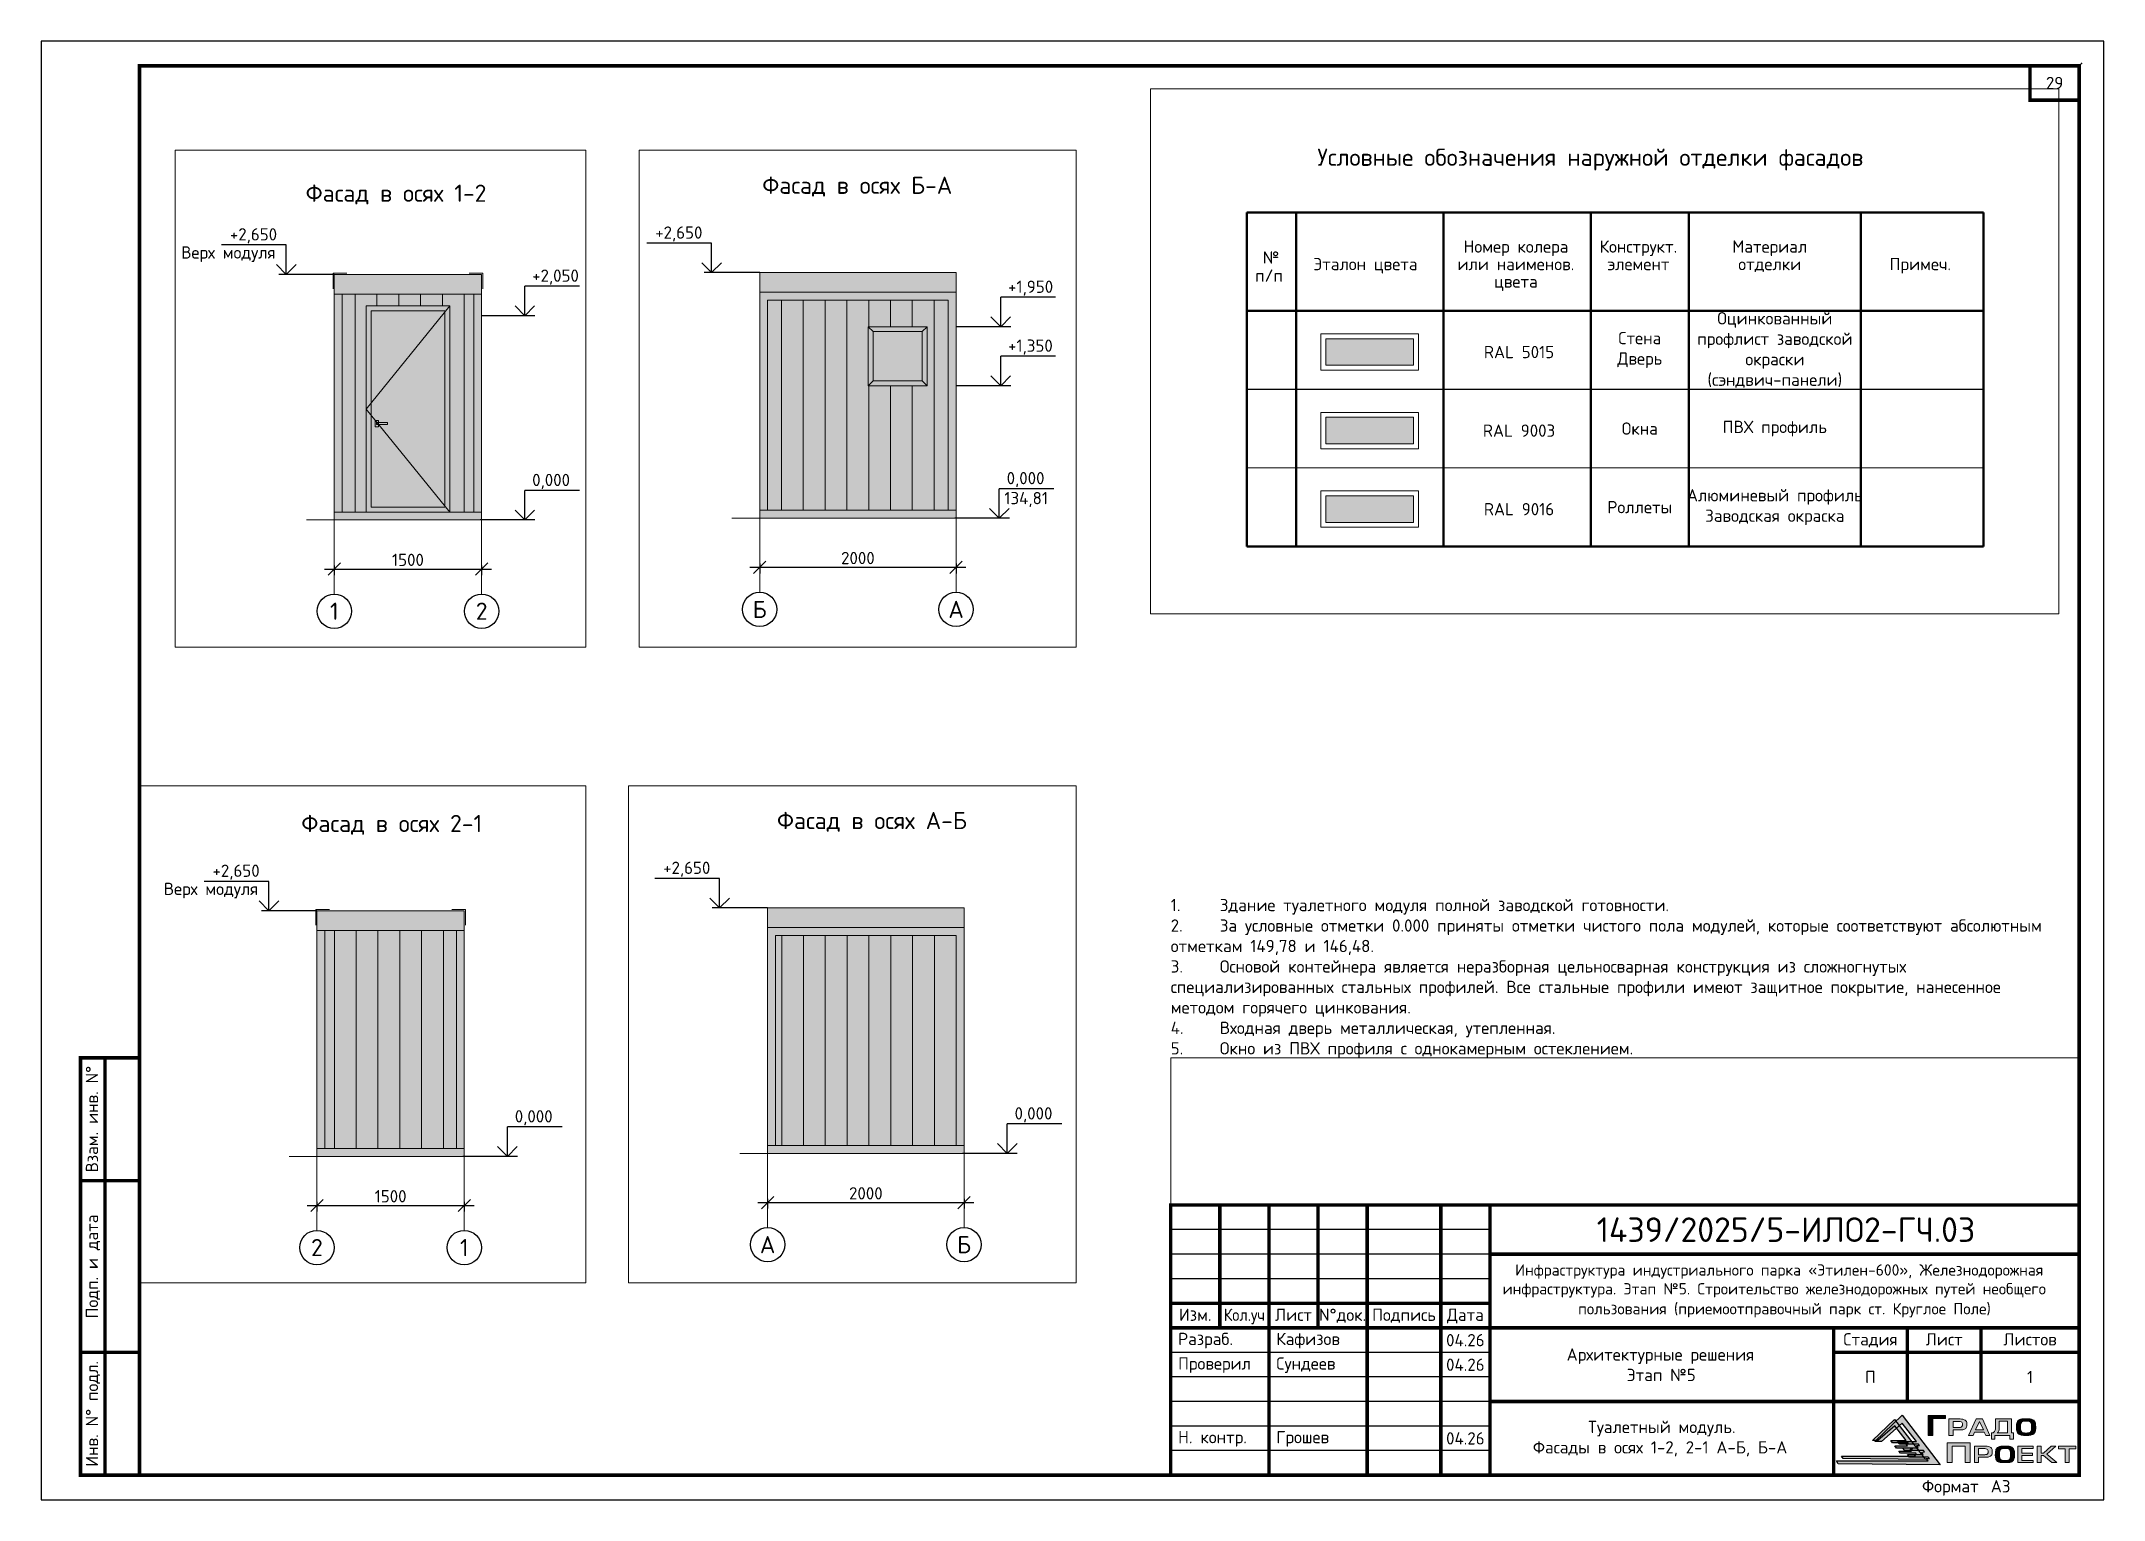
# Paper-space layout '03 туал мод' of a CAD drawing. Header units: millimetres. Extents: x 151 to 571, y -49 to 248.
# The model-space entities are those that its viewports show. They can reach past a viewport. Long polylines and large blocks are cut down to what shows.
import ezdxf
from ezdxf.enums import TextEntityAlignment as Align

# ---------------------------------------------------------------- set-up
doc = ezdxf.new("R2010")
doc.units = ezdxf.units.MM
doc.linetypes.add('HIDDEN', pattern=[0.375, 0.25, -0.125])
doc.linetypes.add('осевая2', pattern=[28.575, 19.05, -3.175, 3.175, -3.175])
doc.layers.get('Defpoints').update_dxf_attribs({"color": 3})
for name, color, linetype in [('1', 7, 'Continuous'), ('1Оси', 7, 'Continuous'), ('ГрП_Рамка_ДинамическийФормат', 7, 'Continuous'), ('ПП_Рамка_ДинамическийФормат', 7, 'Continuous')]:
    doc.layers.add(name, color=color, linetype=linetype)
for name, color, linetype, lineweight in [('7.1.Экспликация', 7, 'Continuous', 60), ('двери', 7, 'Continuous', 25), ('Дополнительная', 7, 'Continuous', 18), ('оси', 7, 'осевая2', 13), ('основная', 7, 'Continuous', 50), ('отметки', 7, 'Continuous', 18), ('размеры', 7, 'Continuous', 18), ('текст', 7, 'Continuous', 20), ('тонкая', 7, 'Continuous', 20), ('штриховка', 7, 'Continuous', 9)]:
    doc.layers.add(name, color=color, linetype=linetype, lineweight=lineweight)
doc.styles.add('ISOCPEUR', font='isocpeur.ttf')
doc.styles.add('ВНИПИТЕКСТ', font='isocpeui.ttf')
doc.styles.add('ГОСТ 2.304', font='isocpeur.ttf')
doc.styles.add('СПДС', font='isocpeur.ttf')
doc.dimstyles.new('СПДС', dxfattribs={"dimscale": 50, "dimtxt": 2.5, "dimasz": 2.5, "dimexe": 1.25, "dimexo": 0.625, "dimtad": 1, "dimdec": 0, "dimrnd": 0.001, "dimtxsty": 'ГОСТ 2.304', "dimblk": 'OBLIQUE', "dimcen": 2.5, "dimdle": 2, "dimadec": 0, "dimazin": 2, "dimtfac": 0.75, "dimtdec": 0, "dimtmove": 1, "dimatfit": 3, "dimfxl": 1, "dimtolj": 1, "dimarcsym": 1})
doc.dimstyles.new('СПДС$0', dxfattribs={"dimscale": 100, "dimtxt": 2.5, "dimasz": 2.5, "dimexe": 1.25, "dimexo": 0.004, "dimgap": 1, "dimtad": 1, "dimdec": 0, "dimtxsty": 'ВНИПИТЕКСТ', "dimblk": 'OBLIQUE', "dimcen": 0, "dimdle": 1.25, "dimclrd": 256, "dimclre": 256, "dimclrt": 256, "dimadec": 0, "dimazin": 2, "dimtfac": 1, "dimtdec": 0, "dimtmove": 1, "dimatfit": 3, "dimldrblk": 'NONE', "dimfxl": 1, "dimlwd": -1, "dimlwe": -1, "dimarcsym": 0})

psp = doc.layouts.new('03 туал мод')

# ---------------------------------------------------------------- texts
at = {"layer": 'текст', "lineweight": 20, "insert": (380.96, 40.88), "char_height": 2.5, "width": 181.275, "attachment_point": 7, "style": 'ГОСТ 2.304'}
psp.add_mtext('1.^IЗдание туалетного модуля полной заводской готовности.\\P{\\A1;2.^IЗа условные отметки 0.000 приняты отметки чистого пола модулей, которые соответствуют абсолютным отметкам 149,78 и 146,48.}\\P3.^IОсновой контейнера является неразборная цельносварная конструкция из сложногнутых специализированных стальных профилей. Все стальные профили имеют защитное покрытие, нанесенное методом горячего цинкования. \\P4.^IВходная дверь металлическая, утепленная.\\P5.^IОкно из ПВХ профиля с однокамерным остеклением.', dxfattribs=at)
at = {"layer": 'текст', "lineweight": 20, "ltscale": 100, "char_height": 2.5, "width": 10, "attachment_point": 5, "style": 'ГОСТ 2.304'}
for insert in [(440.96, -16.62), (440.96, -21.62), (440.96, -36.62)]:
    psp.add_mtext('04.26', dxfattribs=dict(at, insert=insert))

msp = doc.modelspace()

# ---------------------------------------------------------------- texts
at = {"lineweight": 20, "ltscale": 100, "char_height": 250, "attachment_point": 5, "style": 'ГОСТ 2.304'}
for s, insert, width in [('Оцинкованный профлист заводской окраски (сэндвич-панели)', (4098518, 3971395.6), 3500), ('Стена\\PДверь', (4095768, 3971395.6), 2000), ('Окна', (4095768, 3969795.6), 2000), ('ПВХ профиль', (4098518, 3969795.6), 3500), ('Алюминевый профиль\\PЗаводская окраска', (4098518, 3968195.6), 3500), ('Роллеты', (4095768, 3968195.6), 2000)]:
    msp.add_mtext(s, dxfattribs=dict(at, insert=insert, width=width))
at = {"layer": 'текст', "ltscale": 100, "style": 'ГОСТ 2.304'}
for s, height, p in [('Условные обозначения наружной отделки фасадов', 350, (4094760.7, 3975320.3)), ('Номер колера', 250, (4093245.3, 3973502)), ('Конструкт.', 250, (4095740, 3973502)), ('Материал', 250, (4098414.1, 3973502)), ('№', 250, (4088260.2, 3973279.1)), ('Эталон цвета', 250, (4090181.5, 3973145.2)), ('Примеч.', 250, (4101480.2, 3973145.2)), ('п/п', 250, (4088218.3, 3972911)), ('или наименов.', 250, (4093245.3, 3973145.2)), ('элемент', 250, (4095740, 3973145.2)), ('отделки', 250, (4098414.1, 3973145.2)), ('цвета', 250, (4093245.3, 3972790.4)), ('RAL 5015', 250, (4093309, 3971354)), ('RAL 9003', 250, (4093309, 3969754)), ('RAL 9016', 250, (4093309, 3968154))]:
    msp.add_text(s, height=height, dxfattribs=at).set_placement(p, align=Align.MIDDLE_CENTER)
at = {"layer": 'текст', "style": 'ГОСТ 2.304'}
for s, p in [('Фасад в осях Б-А', (3950377.6, 3971809.9)), ('Фасад в осях 1-2', (3941545.5, 3971747.6)), ('Фасад в осях 2-1', (3941490.5, 3960290.2)), ('Фасад в осях А-Б', (3950446.4, 3960290.2))]:
    msp.add_text(s, height=175, dxfattribs=at).set_placement(p)
at = {"layer": 'текст', "linetype": 'Continuous', "lineweight": 25, "ltscale": 50, "style": 'ГОСТ 2.304'}
for s, p in [('Верх модуля', (3940278, 3971168.9)), ('+2,050', (3943851.9, 3970933)), ('+1,950', (3952880, 3970801.9)), ('+1,350', (3952880, 3970201.9)), ('0,000', (3943851.9, 3968853)), ('0,000', (3952865.5, 3968853)), ('134,81', (3952842.1, 3968649.6)), ('Верх модуля', (3940089.6, 3959649.2)), ('0,000', (3943663.6, 3957333.3)), ('0,000', (3952865.5, 3957333.3))]:
    msp.add_text(s, height=125, dxfattribs=at).set_placement(p)
at = {"layer": 'текст', "linetype": 'Continuous', "lineweight": 25, "ltscale": 100, "char_height": 125, "width": 577.763, "attachment_point": 1, "style": 'ГОСТ 2.304'}
for insert in [(3940774.1, 3971478.5), (3949287.6, 3971478.5), (3940585.7, 3959958.8), (3949287.6, 3959958.8)]:
    msp.add_mtext('+2,650', dxfattribs=dict(at, insert=insert))
at = {"layer": 'текст', "ltscale": 0.166667, "char_height": 175, "width": 208.424, "attachment_point": 5, "style": 'ГОСТ 2.304'}
for s, insert in [('1', (3941837.3, 3967579.2)), ('2', (3943337.3, 3967579.2)), ('Б', (3950350.8, 3967579.2)), ('А', (3952350.8, 3967579.2)), ('2', (3941649, 3956059.5)), ('1', (3943149, 3956059.5)), ('А', (3950350.8, 3956059.5)), ('Б', (3952350.8, 3956059.5))]:
    msp.add_mtext(s, dxfattribs=dict(at, insert=insert))

# ---------------------------------------------------------------- blocks, each defined once
blk = doc.blocks.new('*U71')
at = {"layer": 'ПП_Рамка_ДинамическийФормат', "linetype": 'Continuous', "lineweight": 30, "true_color": 0x0c6001}
h = blk.add_hatch(color=88, dxfattribs=at)
h.dxf.hatch_style = 1
h.paths.add_polyline_path([(373.4, 11.89), (378.95, 17.21), (386.72, 7.1), (365.95, 7.34), (365.59, 7.93), (384.24, 7.93), (383.87, 8.41), (384.5, 8.41), (384.28, 8.69), (380.46, 8.69), (380.04, 9.24), (383.23, 9.24), (382.86, 9.72), (383.49, 9.73), (383.27, 10), (379.47, 10), (379.04, 10.56), (382.22, 10.56), (381.86, 11.03), (382.48, 11.04), (382.26, 11.33), (378.45, 11.32), (378.02, 11.87), (381.84, 11.88), (378.98, 15.58), (374.72, 11.89)])
at = {"layer": 'ПП_Рамка_ДинамическийФормат', "linetype": 'Continuous', "lineweight": 0, "true_color": 0x033c8c}
h = blk.add_hatch(color=156, dxfattribs=at)
h.dxf.hatch_style = 1
h.paths.add_polyline_path([(384.23, 13.1), (385.23, 13.1), (385.23, 16.53), (387.8, 16.53), (387.8, 17.14), (384.23, 17.14)])
at = {"layer": 'ПП_Рамка_ДинамическийФормат', "linetype": 'Continuous', "lineweight": 30, "true_color": 0x033c8c}
h = blk.add_hatch(color=156, dxfattribs=at)
h.dxf.hatch_style = 1
h.paths.add_polyline_path([(372.93, 12.05), (377.41, 16.35), (383.69, 8.19), (366.92, 8.38), (366.62, 8.85), (381.68, 8.85), (381.39, 9.24), (381.89, 9.24), (381.72, 9.47), (378.63, 9.47), (378.29, 9.91), (380.87, 9.91), (380.57, 10.3), (381.08, 10.3), (380.9, 10.53), (377.83, 10.53), (377.48, 10.98), (380.05, 10.98), (379.76, 11.36), (380.26, 11.36), (380.08, 11.6), (377.01, 11.59), (376.66, 12.04), (379.74, 12.04), (377.44, 15.03), (374, 12.05)])
at = {"layer": 'ПП_Рамка_ДинамическийФормат', "linetype": 'Continuous', "lineweight": 0, "true_color": 0x033c8c}
h = blk.add_hatch(color=156, dxfattribs=at)
h.dxf.hatch_style = 1
h.paths.add_polyline_path([(391.81, 16.19, 0.129761), (390.77, 16.46), (388.48, 16.46), (388.48, 13.1), (389.33, 13.1), (389.33, 14.21), (390.8, 14.21, 0.148195), (391.76, 14.43, 0.229809), (392.12, 15.01), (392.12, 15.6, 0.271278)])
h.paths.add_polyline_path([(389.32, 15.95), (390.58, 15.95, -0.094959), (390.98, 15.88, -0.198887), (391.19, 15.68, -0.099141), (391.26, 15.31, -0.182798), (391.11, 14.9, -0.188884), (390.82, 14.74, -0.015492), (390.55, 14.72), (389.32, 14.72)], flags=16)
h.paths.add_polyline_path([(395.32, 16.48), (394.01, 16.48), (392.49, 13.1), (393.39, 13.1), (393.65, 13.79), (395.68, 13.79), (395.99, 13.1), (396.83, 13.1)])
h.paths.add_polyline_path([(394.67, 15.96), (395.5, 14.23), (393.87, 14.23)], flags=16)
h.paths.add_polyline_path([(401.21, 16.47), (397.94, 16.47), (397.94, 14.64, -0.224), (397.59, 13.73), (397.48, 13.62), (397.13, 13.62), (397.13, 12.35), (397.83, 12.35), (397.83, 13.1), (400.91, 13.1), (400.91, 12.36), (401.64, 12.36), (401.64, 13.62), (401.21, 13.62)])
h.paths.add_polyline_path([(398.73, 15.97), (400.42, 15.97), (400.42, 13.6), (398.33, 13.6), (398.34, 13.66), (398.41, 13.69), (398.48, 13.76, 0.193412), (398.73, 14.4)], flags=16)
h.paths.add_polyline_path([(392.77, 11.58), (388.11, 11.58), (388.11, 7.56), (389.13, 7.56), (389.13, 10.93), (391.75, 10.93), (391.75, 7.56), (392.77, 7.56)])
h.paths.add_polyline_path([(397.29, 9.47), (397.29, 10.05, 0.311605), (397.01, 10.64, 0.129761), (395.97, 10.91), (393.68, 10.91), (393.68, 7.56), (394.53, 7.56), (394.53, 8.66), (396, 8.66, 0.148195), (396.96, 8.89, 0.267677)])
h.paths.add_polyline_path([(394.53, 10.41), (395.78, 10.41, -0.094959), (396.19, 10.33, -0.198887), (396.4, 10.13, -0.099141), (396.47, 9.76, -0.182798), (396.32, 9.35, -0.188884), (396.03, 9.2, -0.015492), (395.76, 9.18), (394.53, 9.18)], flags=16)
h.paths.add_polyline_path([(405.51, 9.48), (403.33, 9.48), (403.33, 10.41), (405.61, 10.41), (405.61, 10.91), (402.53, 10.91), (402.53, 7.56), (405.61, 7.56), (405.61, 8.01), (403.33, 8.01), (403.33, 9.04), (405.51, 9.04)])
h.paths.add_polyline_path([(407.25, 10.91), (406.45, 10.91), (406.45, 7.56), (407.25, 7.56), (407.25, 9), (407.73, 9), (409.41, 7.56), (410.42, 7.56), (408.4, 9.26), (410.26, 10.91), (409.28, 10.91), (407.72, 9.5), (407.25, 9.5)])
h.paths.add_polyline_path([(412.96, 10.4), (414.32, 10.4), (414.32, 10.91), (410.79, 10.91), (410.79, 10.4), (412.15, 10.4), (412.15, 7.56), (412.96, 7.56)])
h = blk.add_hatch(color=156, dxfattribs=at)
h.dxf.hatch_style = 1
edge = h.paths.add_edge_path()
edge.add_spline(control_points=[(404.18, 13.1), (404.31, 13.1), (404.55, 13.1), (404.88, 13.12), (405.17, 13.17), (405.43, 13.26), (405.66, 13.35), (405.86, 13.54), (406.04, 13.82), (406.16, 14.32), (406.15, 14.7), (406.14, 14.94), (406.14, 15.1), (406.14, 15.39), (406.04, 15.79), (405.86, 16.07), (405.66, 16.26), (405.43, 16.36), (405.17, 16.45), (404.88, 16.5), (404.55, 16.51), (404.31, 16.51), (404.18, 16.51), (404.05, 16.51), (403.82, 16.51), (403.49, 16.5), (403.2, 16.45), (402.94, 16.36), (402.71, 16.26), (402.51, 16.07), (402.33, 15.79), (402.23, 15.39), (402.23, 15.1), (402.23, 14.94), (402.22, 14.7), (402.21, 14.32), (402.33, 13.82), (402.51, 13.54), (402.71, 13.35), (402.94, 13.26), (403.2, 13.17), (403.49, 13.12), (403.82, 13.1), (404.05, 13.1), (404.18, 13.1)], knot_values=[0, 0, 0, 0, 0.392432, 0.709081, 0.998708, 1.278127, 1.53821, 1.728059, 2.110629, 2.5013, 3.242256, 3.242256, 3.242256, 3.711066, 4.101736, 4.484307, 4.674156, 4.934238, 5.213657, 5.503284, 5.819934, 6.212366, 6.212366, 6.212366, 6.590896, 6.907546, 7.197173, 7.476592, 7.736674, 7.926524, 8.309094, 8.699764, 9.168574, 9.168574, 9.168574, 9.90953, 10.300201, 10.682771, 10.87262, 11.132703, 11.412122, 11.701749, 12.018398, 12.396929, 12.396929, 12.396929, 12.396929], degree=3, periodic=0)
edge = h.paths.add_edge_path(flags=16)
edge.add_spline(control_points=[(403.07, 14.94), (403.07, 14.88), (403.07, 14.8), (403.07, 14.81), (403.07, 14.69), (403.06, 14.48), (403.1, 14.21), (403.14, 14), (403.23, 13.87), (403.29, 13.75), (403.41, 13.68), (403.54, 13.61), (403.7, 13.6), (403.89, 13.59), (404.04, 13.58), (404.15, 13.58), (404.18, 13.58), (404.22, 13.58), (404.32, 13.58), (404.48, 13.59), (404.66, 13.6), (404.83, 13.61), (404.96, 13.68), (405.07, 13.74), (405.14, 13.87), (405.22, 13.99), (405.27, 14.2), (405.31, 14.47), (405.3, 14.69), (405.3, 14.81), (405.3, 14.93), (405.31, 15.14), (405.27, 15.41), (405.23, 15.62), (405.14, 15.75), (405.07, 15.87), (404.96, 15.93), (404.83, 16), (404.66, 16.01), (404.48, 16.02), (404.32, 16.03), (404.22, 16.03), (404.19, 16.03), (404.15, 16.03), (404.05, 16.03), (403.89, 16.02), (403.71, 16.01), (403.54, 16), (403.41, 15.93), (403.3, 15.87), (403.23, 15.75), (403.15, 15.62), (403.1, 15.41), (403.06, 15.14), (403.07, 15), (403.07, 14.94)], knot_values=[0, 0, 0, 0, 1, 2, 3, 4, 5, 6, 7, 8, 9, 10, 11, 12, 13, 14, 15, 16, 17, 18, 19, 20, 21, 22, 23, 24, 25, 26, 27, 28, 29, 30, 31, 32, 33, 34, 35, 36, 37, 38, 39, 40, 41, 42, 43, 44, 45, 46, 47, 48, 49, 50, 51, 52, 53, 53, 53, 53], degree=3, periodic=0)
h = blk.add_hatch(color=156, dxfattribs=at)
h.dxf.hatch_style = 1
edge = h.paths.add_edge_path()
edge.add_spline(control_points=[(399.88, 7.56), (400.01, 7.56), (400.25, 7.56), (400.58, 7.56), (400.87, 7.58), (401.14, 7.67), (401.36, 7.76), (401.57, 7.96), (401.74, 8.23), (401.86, 8.73), (401.85, 9.11), (401.85, 9.36), (401.85, 9.51), (401.85, 9.8), (401.74, 10.21), (401.57, 10.48), (401.36, 10.68), (401.14, 10.77), (400.87, 10.86), (400.58, 10.91), (400.25, 10.91), (400.01, 10.91), (399.88, 10.91), (399.76, 10.91), (399.52, 10.91), (399.2, 10.91), (398.9, 10.86), (398.64, 10.77), (398.41, 10.68), (398.21, 10.48), (398.04, 10.21), (397.93, 9.8), (397.93, 9.51), (397.93, 9.36), (397.92, 9.11), (397.91, 8.73), (398.04, 8.23), (398.21, 7.96), (398.41, 7.76), (398.64, 7.67), (398.9, 7.58), (399.2, 7.56), (399.52, 7.56), (399.76, 7.56), (399.88, 7.56)], knot_values=[0, 0, 0, 0, 0.392432, 0.709081, 0.998708, 1.278127, 1.53821, 1.728059, 2.110629, 2.5013, 3.242256, 3.242256, 3.242256, 3.711066, 4.101736, 4.484307, 4.674156, 4.934238, 5.213657, 5.503284, 5.819934, 6.212366, 6.212366, 6.212366, 6.590896, 6.907546, 7.197173, 7.476592, 7.736674, 7.926524, 8.309094, 8.699764, 9.168574, 9.168574, 9.168574, 9.90953, 10.300201, 10.682771, 10.87262, 11.132703, 11.412122, 11.701749, 12.018398, 12.396929, 12.396929, 12.396929, 12.396929], degree=3, periodic=0)
edge = h.paths.add_edge_path(flags=16)
edge.add_spline(control_points=[(398.77, 9.35), (398.78, 9.3), (398.78, 9.22), (398.78, 9.22), (398.77, 9.11), (398.77, 8.89), (398.81, 8.62), (398.85, 8.41), (398.93, 8.28), (399, 8.16), (399.11, 8.1), (399.24, 8.03), (399.41, 8.02), (399.59, 8), (399.75, 8), (399.85, 8), (399.89, 8), (399.92, 8), (400.03, 8), (400.19, 8), (400.37, 8.01), (400.53, 8.02), (400.66, 8.09), (400.78, 8.16), (400.85, 8.28), (400.93, 8.4), (400.97, 8.61), (401.01, 8.88), (401.01, 9.1), (401, 9.22), (401.01, 9.34), (401.01, 9.55), (400.97, 9.82), (400.93, 10.03), (400.85, 10.16), (400.78, 10.28), (400.67, 10.34), (400.53, 10.42), (400.37, 10.42), (400.19, 10.44), (400.03, 10.44), (399.93, 10.44), (399.89, 10.44), (399.85, 10.44), (399.75, 10.44), (399.59, 10.44), (399.41, 10.42), (399.25, 10.41), (399.11, 10.34), (399, 10.28), (398.93, 10.16), (398.85, 10.03), (398.81, 9.82), (398.77, 9.55), (398.77, 9.41), (398.77, 9.35)], knot_values=[0, 0, 0, 0, 1, 2, 3, 4, 5, 6, 7, 8, 9, 10, 11, 12, 13, 14, 15, 16, 17, 18, 19, 20, 21, 22, 23, 24, 25, 26, 27, 28, 29, 30, 31, 32, 33, 34, 35, 36, 37, 38, 39, 40, 41, 42, 43, 44, 45, 46, 47, 48, 49, 50, 51, 52, 53, 53, 53, 53], degree=3, periodic=0)
at = {"layer": 'ПП_Рамка_ДинамическийФормат'}
blk.add_lwpolyline([(0, 0), (420, 0), (420, 297), (0, 297)], close=True, dxfattribs=at)
at = {"layer": 'ПП_Рамка_ДинамическийФормат', "const_width": 0.7}
for points in [[(20, 5), (415, 5), (415, 292), (20, 292)], [(415, 285), (415, 292), (405, 292), (405, 285)], [(8, 5), (20, 5), (20, 90), (8, 90)], [(230, 60), (230, 5), (415, 5), (415, 60)]]:
    blk.add_lwpolyline(points, close=True, dxfattribs=at)
for points in [[(13, 5), (13, 90)], [(20, 65), (8, 65)], [(240, 60), (240, 35)], [(250, 60), (250, 5)], [(260, 60), (260, 35)], [(270, 60), (270, 5)], [(285, 60), (285, 5)], [(295, 60), (295, 5)], [(295, 50), (415, 50)], [(295, 40), (230, 40)], [(295, 35), (230, 35)], [(295, 35), (415, 35)], [(365, 35), (365, 5)], [(380, 35), (380, 20)], [(395, 35), (395, 20)], [(20, 30), (8, 30)], [(415, 30), (365, 30)], [(295, 20), (415, 20)]]:
    blk.add_lwpolyline(points, dxfattribs=at)
at = {"layer": 'ПП_Рамка_ДинамическийФормат'}
for points in [[(295, 55), (230, 55)], [(295, 50), (230, 50)], [(295, 45), (230, 45)], [(295, 30), (230, 30)], [(295, 25), (230, 25)], [(295, 20), (230, 20)], [(295, 15), (230, 15)], [(295, 10), (230, 10)]]:
    blk.add_lwpolyline(points, dxfattribs=at)
at = {"layer": 'ПП_Рамка_ДинамическийФормат', "color": 88, "linetype": 'Continuous', "lineweight": 30, "true_color": 0x0c6001}
blk.add_lwpolyline([(373.4, 11.89), (378.95, 17.21), (386.72, 7.1), (365.95, 7.34), (365.59, 7.93), (384.24, 7.93), (383.87, 8.41), (384.5, 8.41), (384.28, 8.69), (380.46, 8.69), (380.04, 9.24), (383.23, 9.24), (382.86, 9.72), (383.49, 9.73), (383.27, 10), (379.47, 10), (379.04, 10.56), (382.22, 10.56), (381.86, 11.03), (382.48, 11.04), (382.26, 11.33), (378.45, 11.32), (378.02, 11.87), (381.84, 11.88), (378.98, 15.58), (374.72, 11.89)], close=True, dxfattribs=at)
at = {"layer": 'ПП_Рамка_ДинамическийФормат', "color": 156, "linetype": 'Continuous', "lineweight": 0, "true_color": 0x033c8c}
blk.add_lwpolyline([(384.23, 13.1), (384.23, 17.14), (387.8, 17.14), (387.8, 16.53), (385.23, 16.53), (385.23, 13.1), (384.23, 13.1)], dxfattribs=at)
at = {"layer": 'ПП_Рамка_ДинамическийФормат', "color": 7, "linetype": 'Continuous', "lineweight": 30, "true_color": 0xffffff}
blk.add_lwpolyline([(372.93, 12.05), (377.41, 16.35), (383.69, 8.19), (366.92, 8.38), (366.62, 8.85), (381.68, 8.85), (381.39, 9.24), (381.89, 9.24), (381.72, 9.47), (378.63, 9.47), (378.29, 9.91), (380.87, 9.91), (380.57, 10.3), (381.08, 10.3), (380.9, 10.53), (377.83, 10.53), (377.48, 10.98), (380.05, 10.98), (379.76, 11.36), (380.26, 11.36), (380.08, 11.6), (377.01, 11.59), (376.66, 12.04), (379.74, 12.04), (377.44, 15.03), (374, 12.05)], close=True, dxfattribs=at)
at = {"layer": 'ПП_Рамка_ДинамическийФормат', "color": 156, "linetype": 'Continuous', "lineweight": 0, "true_color": 0x033c8c}
for points in [[(388.48, 13.1), (388.48, 16.46), (390.77, 16.46, -0.129761), (391.81, 16.19, -0.271278), (392.12, 15.6), (392.12, 15.01, -0.229809), (391.76, 14.43, -0.148195), (390.8, 14.21), (389.33, 14.21), (389.33, 13.1), (388.48, 13.1)], [(397.94, 16.47), (401.21, 16.47), (401.21, 13.62), (401.64, 13.62), (401.64, 12.36), (400.91, 12.36), (400.91, 13.1), (397.83, 13.1), (397.83, 12.35), (397.13, 12.35), (397.13, 13.62), (397.48, 13.62), (397.59, 13.73, 0.224), (397.94, 14.64), (397.94, 16.47)], [(393.68, 7.56), (393.68, 10.91), (395.97, 10.91, -0.129761), (397.01, 10.64, -0.311605), (397.29, 10.05), (397.29, 9.47, -0.267677), (396.96, 8.89, -0.148195), (396, 8.66), (394.53, 8.66), (394.53, 7.56), (393.68, 7.56)]]:
    blk.add_lwpolyline(points, format="xyb", dxfattribs=at)
for points in [[(389.32, 15.95), (390.58, 15.95, -0.094959), (390.98, 15.88, -0.198887), (391.19, 15.68, -0.099141), (391.26, 15.31, -0.182798), (391.11, 14.9, -0.188884), (390.82, 14.74, -0.015492), (390.55, 14.72), (389.32, 14.72), (389.32, 15.95)], [(398.73, 15.97), (400.42, 15.97), (400.42, 13.6), (398.33, 13.6), (398.34, 13.66), (398.41, 13.69), (398.48, 13.76, 0.193412), (398.73, 14.4), (398.73, 15.97)], [(394.53, 10.41), (395.78, 10.41, -0.094959), (396.19, 10.33, -0.198887), (396.4, 10.13, -0.099141), (396.47, 9.76, -0.182798), (396.32, 9.35, -0.188884), (396.03, 9.2, -0.015492), (395.76, 9.18), (394.53, 9.18), (394.53, 10.41)]]:
    blk.add_lwpolyline(points, format="xyb", close=True, dxfattribs=at)
for points in [[(392.49, 13.1), (394.01, 16.48), (395.32, 16.48), (396.83, 13.1), (395.99, 13.1), (395.68, 13.79), (393.65, 13.79), (393.39, 13.1)], [(393.87, 14.23), (395.5, 14.23), (394.67, 15.96), (393.87, 14.23)], [(392.77, 7.56), (392.77, 11.58), (388.11, 11.58), (388.11, 7.56), (389.13, 7.56), (389.13, 10.93), (391.75, 10.93), (391.75, 7.56)], [(402.53, 10.91), (402.53, 7.56), (405.61, 7.56), (405.61, 8.01), (403.33, 8.01), (403.33, 9.04), (405.51, 9.04), (405.51, 9.48), (403.33, 9.48), (403.33, 10.41), (405.61, 10.41), (405.61, 10.91)], [(406.45, 10.91), (407.25, 10.91), (407.25, 9.5), (407.72, 9.5), (409.28, 10.91), (410.26, 10.91), (408.4, 9.26), (410.42, 7.56), (409.41, 7.56), (407.73, 9), (407.25, 9), (407.25, 7.56), (406.45, 7.56)], [(412.15, 7.56), (412.15, 10.4), (410.79, 10.4), (410.79, 10.91), (414.32, 10.91), (414.32, 10.4), (412.96, 10.4), (412.96, 7.56)]]:
    blk.add_lwpolyline(points, close=True, dxfattribs=at)
for points in [[(404.18, 13.1), (404.31, 13.1), (404.55, 13.1), (404.88, 13.12), (405.17, 13.17), (405.43, 13.26), (405.66, 13.35), (405.86, 13.54), (406.04, 13.82), (406.16, 14.32), (406.15, 14.7), (406.14, 14.94), (406.14, 15.1), (406.14, 15.39), (406.04, 15.79), (405.86, 16.07), (405.66, 16.26), (405.43, 16.36), (405.17, 16.45), (404.88, 16.5), (404.55, 16.51), (404.31, 16.51), (404.18, 16.51), (404.05, 16.51), (403.82, 16.51), (403.49, 16.5), (403.2, 16.45), (402.94, 16.36), (402.71, 16.26), (402.51, 16.07), (402.33, 15.79), (402.23, 15.39), (402.23, 15.1), (402.23, 14.94), (402.22, 14.7), (402.21, 14.32), (402.33, 13.82), (402.51, 13.54), (402.71, 13.35), (402.94, 13.26), (403.2, 13.17), (403.49, 13.12), (403.82, 13.1), (404.05, 13.1), (404.18, 13.1)], [(399.88, 7.56), (400.01, 7.56), (400.25, 7.56), (400.58, 7.56), (400.87, 7.58), (401.14, 7.67), (401.36, 7.76), (401.57, 7.96), (401.74, 8.23), (401.86, 8.73), (401.85, 9.11), (401.85, 9.36), (401.85, 9.51), (401.85, 9.8), (401.74, 10.21), (401.57, 10.48), (401.36, 10.68), (401.14, 10.77), (400.87, 10.86), (400.58, 10.91), (400.25, 10.91), (400.01, 10.91), (399.88, 10.91), (399.76, 10.91), (399.52, 10.91), (399.2, 10.91), (398.9, 10.86), (398.64, 10.77), (398.41, 10.68), (398.21, 10.48), (398.04, 10.21), (397.93, 9.8), (397.93, 9.51), (397.93, 9.36), (397.92, 9.11), (397.91, 8.73), (398.04, 8.23), (398.21, 7.96), (398.41, 7.76), (398.64, 7.67), (398.9, 7.58), (399.2, 7.56), (399.52, 7.56), (399.76, 7.56), (399.88, 7.56)]]:
    blk.add_open_spline(points, degree=3, knots=[0, 0, 0, 0, 0.392432, 0.709081, 0.998708, 1.278127, 1.53821, 1.728059, 2.110629, 2.5013, 3.242256, 3.242256, 3.242256, 3.711066, 4.101736, 4.484307, 4.674156, 4.934238, 5.213657, 5.503284, 5.819934, 6.212366, 6.212366, 6.212366, 6.590896, 6.907546, 7.197173, 7.476592, 7.736674, 7.926524, 8.309094, 8.699764, 9.168574, 9.168574, 9.168574, 9.90953, 10.300201, 10.682771, 10.87262, 11.132703, 11.412122, 11.701749, 12.018398, 12.396929, 12.396929, 12.396929, 12.396929], dxfattribs=at)
for points in [[(403.07, 14.94), (403.07, 14.88), (403.07, 14.8), (403.07, 14.81), (403.07, 14.69), (403.06, 14.48), (403.1, 14.21), (403.14, 14), (403.23, 13.87), (403.29, 13.75), (403.41, 13.68), (403.54, 13.61), (403.7, 13.6), (403.89, 13.59), (404.04, 13.58), (404.15, 13.58), (404.18, 13.58), (404.22, 13.58), (404.32, 13.58), (404.48, 13.59), (404.66, 13.6), (404.83, 13.61), (404.96, 13.68), (405.07, 13.74), (405.14, 13.87), (405.22, 13.99), (405.27, 14.2), (405.31, 14.47), (405.3, 14.69), (405.3, 14.81), (405.3, 14.93), (405.31, 15.14), (405.27, 15.41), (405.23, 15.62), (405.14, 15.75), (405.07, 15.87), (404.96, 15.93), (404.83, 16), (404.66, 16.01), (404.48, 16.02), (404.32, 16.03), (404.22, 16.03), (404.19, 16.03), (404.15, 16.03), (404.05, 16.03), (403.89, 16.02), (403.71, 16.01), (403.54, 16), (403.41, 15.93), (403.3, 15.87), (403.23, 15.75), (403.15, 15.62), (403.1, 15.41), (403.06, 15.14), (403.07, 15), (403.07, 14.94)], [(398.77, 9.35), (398.78, 9.3), (398.78, 9.22), (398.78, 9.22), (398.77, 9.11), (398.77, 8.89), (398.81, 8.62), (398.85, 8.41), (398.93, 8.28), (399, 8.16), (399.11, 8.1), (399.24, 8.03), (399.41, 8.02), (399.59, 8), (399.75, 8), (399.85, 8), (399.89, 8), (399.92, 8), (400.03, 8), (400.19, 8), (400.37, 8.01), (400.53, 8.02), (400.66, 8.09), (400.78, 8.16), (400.85, 8.28), (400.93, 8.4), (400.97, 8.61), (401.01, 8.88), (401.01, 9.1), (401, 9.22), (401.01, 9.34), (401.01, 9.55), (400.97, 9.82), (400.93, 10.03), (400.85, 10.16), (400.78, 10.28), (400.67, 10.34), (400.53, 10.42), (400.37, 10.42), (400.19, 10.44), (400.03, 10.44), (399.93, 10.44), (399.89, 10.44), (399.85, 10.44), (399.75, 10.44), (399.59, 10.44), (399.41, 10.42), (399.25, 10.41), (399.11, 10.34), (399, 10.28), (398.93, 10.16), (398.85, 10.03), (398.81, 9.82), (398.77, 9.55), (398.77, 9.41), (398.77, 9.35)]]:
    blk.add_open_spline(points, degree=3, dxfattribs=at)
at = {"layer": 'ПП_Рамка_ДинамическийФормат'}
blk.add_point((415.5, 292.5), dxfattribs=at)
at = {"layer": 'ПП_Рамка_ДинамическийФормат', "style": 'ISOCPEUR'}
for s, p in [('Взам. инв. N%%D', (12.33, 77.5)), ('Подп. и дата', (12.33, 47.5)), ('Инв. N%%D подл.', (12.33, 17.5))]:
    blk.add_text(s, height=2.5, rotation=90, dxfattribs=at).set_placement(p, align=Align.BOTTOM_CENTER)
at = {"layer": 'ПП_Рамка_ДинамическийФормат', "style": 'СПДС'}
for s, p in [('Изм.', (235, 35.67)), ('Лист', (255, 35.67)), ('N%%Dдок.', (265, 35.67)), ('Подпись', (277.5, 35.67)), ('Дата', (290, 35.67)), ('Стадия', (372.5, 30.67)), ('Лист', (387.5, 30.67)), ('Листов', (405, 30.67))]:
    blk.add_text(s, height=2.5, dxfattribs=at).set_placement(p, align=Align.BOTTOM_CENTER)
at = {"layer": 'ПП_Рамка_ДинамическийФормат', "style": 'СПДС', "width": 0.9}
blk.add_text('Кол.уч', height=2.5, dxfattribs=at).set_placement((245, 35.67), align=Align.BOTTOM_CENTER)
at = {"layer": 'ПП_Рамка_ДинамическийФормат', "style": 'ISOCPEUR'}
blk.add_text('Формат', height=2.5, dxfattribs=at).set_placement((383, 1.5))
at = {"layer": 'ПП_Рамка_ДинамическийФормат', "flags": 4}
for tag, height, style, p in [('НОМЕР', 2.5, 'ISOCPEUR', (410, 288.5)), ('ШИФР', 5, 'СПДС', (355, 55)), ('ОБЪЕКТ', 2.5, 'СПДС', (355, 42.5)), ('ПОДОБЪЕКТ', 2.5, 'СПДС', (330, 27.5)), ('СТАДИЯ', 2.5, 'СПДС', (372.5, 25)), ('ЛИСТ', 2.5, 'СПДС', (387.5, 25)), ('ЛИСТОВ', 2.5, 'СПДС', (405, 25)), ('ЧЕРТЕЖ', 2.5, 'СПДС', (330, 12.5))]:
    blk.add_attdef(tag, text='', height=height, dxfattribs=dict(at, style=style)).set_placement(p, align=Align.MIDDLE_CENTER)
at = {"layer": 'ПП_Рамка_ДинамическийФормат', "style": 'СПДС'}
for tag, p, flags in [('СПЕЦ_1', (231.5, 31.5), 12), ('ФАМИЛИЯ_1', (251.5, 31.5), 4), ('СПЕЦ_2', (231.5, 26.5), 12), ('ФАМИЛИЯ_2', (251.5, 26.5), 4), ('СПЕЦ_3', (231.5, 21.5), 12), ('ФАМИЛИЯ_3', (251.5, 21.5), 4), ('СПЕЦ_4', (231.5, 16.5), 12), ('ФАМИЛИЯ_4', (251.5, 16.5), 4), ('СПЕЦ_5', (231.5, 11.5), 12), ('ФАМИЛИЯ_5', (251.5, 11.5), 4), ('СПЕЦ_6', (231.5, 6.5), 12), ('ФАМИЛИЯ_6', (251.5, 6.5), 4)]:
    blk.add_attdef(tag, p, '', height=2.5, dxfattribs=dict(at, flags=flags))
blk.add_attdef('ФОРМАТ', (397, 1.5), '', height=2.5, dxfattribs=at)
blk = doc.blocks.new('_Oblique')
at = {"color": 0, "linetype": 'ByBlock', "lineweight": -2}
blk.add_line((-0.5, -0.5), (0.5, 0.5), dxfattribs=at)
blk = doc.blocks.new('*D4')
at = {"layer": 'Defpoints', "color": 0, "lineweight": 20, "transparency": 16777216}
for p in [(3941837, 3968077), (3943337, 3968077), (3943337, 3968008)]:
    blk.add_point(p, dxfattribs=at)
at = {"layer": 'размеры', "color": 0, "lineweight": -2, "transparency": 16777216}
for p, q in [((3941737, 3968008), (3943437, 3968008)), ((3941837, 3968046), (3941837, 3967946)), ((3943337, 3968046), (3943337, 3967946))]:
    blk.add_line(p, q, dxfattribs=at)
at = {"layer": 'размеры', "color": 0, "lineweight": -2, "transparency": 16777216, "xscale": 125, "yscale": 125, "zscale": 125, "rotation": 180}
blk.add_blockref('_Oblique', (3941837, 3968008), dxfattribs=at)
at = {"layer": 'размеры', "color": 0, "lineweight": -2, "transparency": 16777216, "xscale": 125, "yscale": 125, "zscale": 125}
blk.add_blockref('_Oblique', (3943337, 3968008), dxfattribs=at)
at = {"layer": 'размеры', "color": 0, "transparency": 16777216, "insert": (3942587, 3968102), "char_height": 125, "attachment_point": 5, "style": 'ГОСТ 2.304'}
blk.add_mtext('\\A1;1500', dxfattribs=at)
blk = doc.blocks.new('*D5')
at = {"layer": 'Defpoints', "color": 0, "lineweight": 20, "transparency": 16777216}
for p in [(3941649, 3956557), (3943149, 3956557), (3943149, 3956488)]:
    blk.add_point(p, dxfattribs=at)
at = {"layer": 'размеры', "color": 0, "lineweight": -2, "transparency": 16777216}
for p, q in [((3941549, 3956488), (3943249, 3956488)), ((3941649, 3956526), (3941649, 3956426)), ((3943149, 3956526), (3943149, 3956426))]:
    blk.add_line(p, q, dxfattribs=at)
at = {"layer": 'размеры', "color": 0, "lineweight": -2, "transparency": 16777216, "xscale": 125, "yscale": 125, "zscale": 125, "rotation": 180}
blk.add_blockref('_Oblique', (3941649, 3956488), dxfattribs=at)
at = {"layer": 'размеры', "color": 0, "lineweight": -2, "transparency": 16777216, "xscale": 125, "yscale": 125, "zscale": 125}
blk.add_blockref('_Oblique', (3943149, 3956488), dxfattribs=at)
at = {"layer": 'размеры', "color": 0, "transparency": 16777216, "insert": (3942399, 3956582), "char_height": 125, "attachment_point": 5, "style": 'ГОСТ 2.304'}
blk.add_mtext('\\A1;1500', dxfattribs=at)
blk = doc.blocks.new('*D6')
at = {"layer": 'Defpoints', "color": 0, "lineweight": 20, "transparency": 16777216}
for p in [(3950351, 3968077), (3952351, 3968077), (3952351, 3968008)]:
    blk.add_point(p, dxfattribs=at)
at = {"layer": 'размеры', "color": 0, "lineweight": -2, "transparency": 16777216}
for p, q in [((3950251, 3968008), (3952451, 3968008)), ((3950351, 3968046), (3950351, 3967946)), ((3952351, 3968046), (3952351, 3967946))]:
    blk.add_line(p, q, dxfattribs=at)
at = {"layer": 'размеры', "color": 0, "lineweight": -2, "transparency": 16777216, "xscale": 125, "yscale": 125, "zscale": 125, "rotation": 180}
blk.add_blockref('_Oblique', (3950351, 3968008), dxfattribs=at)
at = {"layer": 'размеры', "color": 0, "lineweight": -2, "transparency": 16777216, "xscale": 125, "yscale": 125, "zscale": 125}
blk.add_blockref('_Oblique', (3952351, 3968008), dxfattribs=at)
at = {"layer": 'размеры', "color": 0, "transparency": 16777216, "insert": (3951351, 3968102), "char_height": 125, "attachment_point": 5, "style": 'ГОСТ 2.304'}
blk.add_mtext('\\A1;2000', dxfattribs=at)
blk = doc.blocks.new('*D29')
at = {"layer": 'Defpoints', "color": 0, "lineweight": 20, "transparency": 16777216}
for p in [(3950351, 3956557), (3952351, 3956557), (3952351, 3956488)]:
    blk.add_point(p, dxfattribs=at)
at = {"layer": 'размеры', "color": 0, "lineweight": -2, "transparency": 16777216}
for p, q in [((3950251, 3956488), (3952451, 3956488)), ((3950351, 3956526), (3950351, 3956426)), ((3952351, 3956526), (3952351, 3956426))]:
    blk.add_line(p, q, dxfattribs=at)
at = {"layer": 'размеры', "color": 0, "lineweight": -2, "transparency": 16777216, "xscale": 125, "yscale": 125, "zscale": 125, "rotation": 180}
blk.add_blockref('_Oblique', (3950351, 3956488), dxfattribs=at)
at = {"layer": 'размеры', "color": 0, "lineweight": -2, "transparency": 16777216, "xscale": 125, "yscale": 125, "zscale": 125}
blk.add_blockref('_Oblique', (3952351, 3956488), dxfattribs=at)
at = {"layer": 'размеры', "color": 0, "transparency": 16777216, "insert": (3951351, 3956582), "char_height": 125, "attachment_point": 5, "style": 'ГОСТ 2.304'}
blk.add_mtext('\\A1;2000', dxfattribs=at)
blk = doc.blocks.new('дверь')
at = {"layer": 'штриховка', "lineweight": 20, "ltscale": 100, "true_color": 0x007cb0}
h = blk.add_hatch(color=144, dxfattribs=at)
h.dxf.hatch_style = 1
h.paths.add_polyline_path([(4046677, 3954350), (4048377, 3954350), (4048377, 3958550), (4046677, 3958550)])
at = {"layer": '1', "linetype": 'HIDDEN', "lineweight": 20, "ltscale": 700}
for p, q in [((4048377, 3958550), (4046677, 3956448)), ((4046677, 3956448), (4048377, 3954350))]:
    blk.add_line(p, q, dxfattribs=at)
at = {"layer": '1', "lineweight": 20, "ltscale": 100}
for points in [[(4046677, 3954350), (4048377, 3954350), (4048377, 3958550), (4046677, 3958550)], [(4046777, 3954450), (4048277, 3954450), (4048277, 3958450), (4046777, 3958450)], [(4046927, 3956216), (4046862, 3956216), (4046862, 3956085), (4046927, 3956085)], [(4046889, 3956174), (4047111, 3956174), (4047111, 3956135), (4046889, 3956135)]]:
    blk.add_lwpolyline(points, close=True, dxfattribs=at)
at = {"layer": 'двери', "linetype": 'Continuous', "lineweight": 20}
for p, q in [((4046848, 3958550), (4048377, 3958550)), ((4048377, 3954350), (4048377, 3958353))]:
    blk.add_line(p, q, dxfattribs=at)

# ---------------------------------------------------------------- dimensions: what is measured, and where the dimension line sits
at = {"layer": 'размеры'}
for base, p1, p2, dimstyle, override, picture, middle in [((3943337.3, 3968008), (3941837.3, 3968076.9), (3943337.3, 3968076.9), 'СПДС', {"dimscale": 50}, '*D4', (3942587.3, 3968101.8)), ((3952350.8, 3968008), (3950350.8, 3968076.9), (3952350.8, 3968076.9), 'СПДС$0', {"dimscale": 50, "dimexo": 0.625, "dimgap": 0.625, "dimrnd": 0.001, "dimtxsty": 'ГОСТ 2.304', "dimcen": 2.5, "dimdle": 2, "dimclrd": 0, "dimclre": 0, "dimclrt": 0, "dimtfac": 0.75, "dimtolj": 1, "dimlwd": -2, "dimlwe": -2, "dimarcsym": 1}, '*D6', (3951350.8, 3968101.8)), ((3943149, 3956488.3), (3941649, 3956557.2), (3943149, 3956557.2), 'СПДС$0', {"dimscale": 50, "dimexo": 0.625, "dimgap": 0.625, "dimrnd": 0.001, "dimtxsty": 'ГОСТ 2.304', "dimcen": 2.5, "dimdle": 2, "dimclrd": 0, "dimclre": 0, "dimclrt": 0, "dimtfac": 0.75, "dimtolj": 1, "dimlwd": -2, "dimlwe": -2, "dimarcsym": 1}, '*D5', (3942399, 3956582.1)), ((3952350.8, 3956488.3), (3950350.8, 3956557.2), (3952350.8, 3956557.2), 'СПДС$0', {"dimscale": 50, "dimexo": 0.625, "dimgap": 0.625, "dimrnd": 0.001, "dimtxsty": 'ГОСТ 2.304', "dimcen": 2.5, "dimdle": 2, "dimclrd": 0, "dimclre": 0, "dimclrt": 0, "dimtfac": 0.75, "dimtolj": 1, "dimlwd": -2, "dimlwe": -2, "dimarcsym": 1}, '*D29', (3951350.8, 3956582.1))]:
    dim = msp.add_linear_dim(base=base, p1=p1, p2=p2, dimstyle=dimstyle, override=override, dxfattribs=at)
    dim.commit()
    dim.dimension.update_dxf_attribs({"geometry": picture, "text_midpoint": middle})

# ---------------------------------------------------------------- hatches: boundary and pattern name
at = {"layer": 'двери', "lineweight": 20, "ltscale": 100}
h = msp.add_hatch(color=256, dxfattribs=at)
h.set_gradient(color1=(76, 114, 153), color2=(247, 247, 247), rotation=270, tint=1)
h.paths.add_polyline_path([(3951505.7, 3970406.9), (3951505.7, 3969906.9), (3952005.7, 3969906.9), (3952005.7, 3970406.9)])
at = {"layer": 'двери', "lineweight": 20, "ltscale": 100, "true_color": 0xecece7}
h = msp.add_hatch(color=254, dxfattribs=at)
h.dxf.hatch_style = 1
h.paths.add_polyline_path([(4091162.5, 3970024.8), (4089373.5, 3970024.8), (4089373.5, 3969484.5), (4091162.5, 3969484.5)])
at = {"layer": 'двери', "lineweight": 20, "ltscale": 100, "true_color": 0xf1f0ea}
h = msp.add_hatch(color=7, dxfattribs=at)
h.dxf.hatch_style = 1
h.paths.add_polyline_path([(4091162.5, 3968424.8), (4089373.5, 3968424.8), (4089373.5, 3967884.5), (4091162.5, 3967884.5)])
at = {"layer": 'штриховка', "lineweight": 20, "ltscale": 100, "true_color": 0x007cb0}
h = msp.add_hatch(color=144, dxfattribs=at)
h.dxf.hatch_style = 1
h.paths.add_polyline_path([(4091162.5, 3971624.8), (4089373.5, 3971624.8), (4089373.5, 3971084.5), (4091162.5, 3971084.5)])
h = msp.add_hatch(color=144, dxfattribs=at)
h.dxf.hatch_style = 1
h.paths.add_polyline_path([(3943207.3, 3970808), (3941967.3, 3970808), (3941967.3, 3968588), (3942162.3, 3968588), (3942162.3, 3970688), (3943012.3, 3970688), (3943012.3, 3968588), (3943207.3, 3968588)])
h.paths.add_polyline_path([(3941967.3, 3970808), (3941837.3, 3970808), (3941837.3, 3968588), (3941967.3, 3968588)])
h.paths.add_polyline_path([(3943337.3, 3970808), (3943207.3, 3970808), (3943207.3, 3968588), (3943337.3, 3968588)])
h.paths.add_polyline_path([(3943337.3, 3968588), (3941837.3, 3968588), (3941837.3, 3968508), (3943337.3, 3968508)])
h.paths.add_polyline_path([(3943337.3, 3971008), (3941837.3, 3971008), (3941837.3, 3970808), (3943337.3, 3970808)])
h = msp.add_hatch(color=144, dxfattribs=at)
h.dxf.hatch_style = 1
h.paths.add_polyline_path([(3952350.8, 3968588), (3950350.8, 3968588), (3950350.8, 3968508), (3952350.8, 3968508)])
h.paths.add_polyline_path([(3952270.8, 3970728), (3950350.8, 3970728), (3950350.8, 3968588), (3952270.8, 3968588)], flags=17)
h.paths.add_polyline_path([(3952055.7, 3970456.9), (3952055.7, 3969856.9), (3951455.7, 3969856.9), (3951455.7, 3970456.9)], flags=16)
h.paths.add_polyline_path([(3952005.7, 3970406.9), (3952005.7, 3969906.9), (3951505.7, 3969906.9), (3951505.7, 3970406.9)], flags=0)
h.paths.add_polyline_path([(3952350.8, 3970808), (3950350.8, 3970808), (3950350.8, 3968588), (3950350.8, 3968588), (3950350.8, 3970728), (3952270.8, 3970728), (3952270.8, 3968588), (3952350.8, 3968588)])
h.paths.add_polyline_path([(3952350.8, 3971008), (3950350.8, 3971008), (3950350.8, 3970808), (3952350.8, 3970808)])
at = {"layer": 'штриховка', "lineweight": 20, "ltscale": 100}
h = msp.add_hatch(dxfattribs=at)
h.set_pattern_fill('ANSI31', color=256, scale=70, angle=45)
h.paths.add_polyline_path([(3943012.3, 3970688), (3943012.3, 3968588), (3943257.3, 3968588), (3943257.3, 3970808), (3941917.3, 3970808), (3941917.3, 3968588), (3942162.3, 3968588), (3942162.3, 3970688)])
h = msp.add_hatch(dxfattribs=at)
h.set_pattern_fill('ANSI31', color=256, scale=70, angle=45)
h.set_pattern_definition([(90, (300, 0), (-222.25, 0), [])])
h.paths.add_polyline_path([(3950430.8, 3968588), (3952270.8, 3968588), (3952270.8, 3970728), (3950430.8, 3970728)])
h.paths.add_polyline_path([(3951455.7, 3970456.9), (3952055.7, 3970456.9), (3952055.7, 3969856.9), (3951455.7, 3969856.9)], flags=16)
h.paths.add_polyline_path([(3951505.7, 3969906.9), (3951505.7, 3970406.9), (3952005.7, 3970406.9), (3952005.7, 3969906.9)], flags=0)
at = {"layer": 'штриховка', "lineweight": 20, "ltscale": 100, "true_color": 0xecece7}
h = msp.add_hatch(color=254, dxfattribs=at)
h.dxf.hatch_style = 1
h.paths.add_polyline_path([(3952055.7, 3970456.9), (3951455.7, 3970456.9), (3951505.7, 3970406.9), (3952005.7, 3970406.9)])
h.paths.add_polyline_path([(3951505.7, 3970406.9), (3951455.7, 3970456.9), (3951455.7, 3969856.9), (3951505.7, 3969906.9)])
h.paths.add_polyline_path([(3952005.7, 3969906.9), (3951505.7, 3969906.9), (3951455.7, 3969856.9), (3952055.7, 3969856.9)])
h.paths.add_polyline_path([(3952055.7, 3970456.9), (3952005.7, 3970406.9), (3952005.7, 3969906.9), (3952055.7, 3969856.9)])
at = {"layer": 'штриховка', "lineweight": 20, "ltscale": 100, "true_color": 0x007cb0}
h = msp.add_hatch(color=144, dxfattribs=at)
h.dxf.hatch_style = 1
h.paths.add_polyline_path([(3943149, 3959488.3), (3941649, 3959488.3), (3941649, 3959288.3), (3943149, 3959288.3)])
h.paths.add_polyline_path([(3942969, 3959288.3), (3941729, 3959288.3), (3941729, 3957068.3), (3942969, 3957068.3)])
h.paths.add_polyline_path([(3941729, 3959288.3), (3941649, 3959288.3), (3941649, 3957068.3), (3941729, 3957068.3)])
h.paths.add_polyline_path([(3943149, 3959288.3), (3942969, 3959288.3), (3942969, 3957068.3), (3943149, 3957068.3)])
h.paths.add_polyline_path([(3943149, 3957068.3), (3941649, 3957068.3), (3941649, 3956988.3), (3943149, 3956988.3)])
h = msp.add_hatch(color=144, dxfattribs=at)
h.dxf.hatch_style = 1
h.paths.add_polyline_path([(3952270.8, 3959208.3), (3950430.8, 3959208.3), (3950430.8, 3957068.3), (3952270.8, 3957068.3)], flags=17)
h.paths.add_polyline_path([(3952350.8, 3959288.3), (3950350.8, 3959288.3), (3950350.8, 3957068.3), (3950430.8, 3957068.3), (3950430.8, 3959208.3), (3952270.8, 3959208.3), (3952270.8, 3957068.3), (3952350.8, 3957068.3)])
h.paths.add_polyline_path([(3952350.8, 3959488.3), (3950350.8, 3959488.3), (3950350.8, 3959288.3), (3952350.8, 3959288.3)])
h.paths.add_polyline_path([(3952350.8, 3957068.3), (3950350.8, 3957068.3), (3950350.8, 3956988.3), (3952350.8, 3956988.3)])
at = {"layer": 'штриховка', "lineweight": 20, "ltscale": 100}
h = msp.add_hatch(dxfattribs=at)
h.set_pattern_fill('ANSI31', color=256, scale=70, angle=45)
h.paths.add_polyline_path([(3941729, 3957068.3), (3943069, 3957068.3), (3943069, 3959288.3), (3941729, 3959288.3)])
h = msp.add_hatch(dxfattribs=at)
h.set_pattern_fill('ANSI31', color=256, scale=70, angle=45)
h.paths.add_polyline_path([(3950430.8, 3959208.3), (3950430.8, 3957068.3), (3952270.8, 3957068.3), (3952270.8, 3959208.3)])

# ---------------------------------------------------------------- linework, layer by layer
at = {"lineweight": 20, "ltscale": 100}
for points in [[(3951505.7, 3970406.9), (3951455.7, 3970456.9)], [(3952005.7, 3970406.9), (3952055.7, 3970456.9)], [(3951505.7, 3969906.9), (3951455.7, 3969856.9)], [(3952005.7, 3969906.9), (3952055.7, 3969856.9)]]:
    msp.add_lwpolyline(points, dxfattribs=at)
at = {"layer": '1', "lineweight": 20, "ltscale": 100}
for p, q in [((3941964.7, 3971021.2), (3941825.7, 3971021.2)), ((3941825.7, 3971021.2), (3941825.7, 3970861)), ((3943210, 3971021.2), (3943348.9, 3971021.2)), ((3943348.9, 3971021.2), (3943348.9, 3970861)), ((3941776.3, 3959501.4), (3941637.4, 3959501.4)), ((3941637.4, 3959501.4), (3941637.4, 3959341.3)), ((3943021.6, 3959501.4), (3943160.5, 3959501.4)), ((3943160.5, 3959501.4), (3943160.5, 3959341.3))]:
    msp.add_line(p, q, dxfattribs=at)
for points in [[(4089273.5, 3971724.8), (4091262.5, 3971724.8), (4091262.5, 3970984.5), (4089273.5, 3970984.5)], [(4089373.5, 3971624.8), (4091162.5, 3971624.8), (4091162.5, 3971084.5), (4089373.5, 3971084.5)], [(4089273.5, 3970124.8), (4091262.5, 3970124.8), (4091262.5, 3969384.5), (4089273.5, 3969384.5)], [(4089373.5, 3970024.8), (4091162.5, 3970024.8), (4091162.5, 3969484.5), (4089373.5, 3969484.5)], [(4089273.5, 3968524.8), (4091262.5, 3968524.8), (4091262.5, 3967784.5), (4089273.5, 3967784.5)], [(4089373.5, 3968424.8), (4091162.5, 3968424.8), (4091162.5, 3967884.5), (4089373.5, 3967884.5)]]:
    msp.add_lwpolyline(points, close=True, dxfattribs=at)
at = {"layer": '1Оси', "linetype": 'Continuous'}
for centre in [(3941837.3, 3967579.2), (3943337.3, 3967579.2), (3950350.8, 3967579.2), (3952350.8, 3967579.2), (3941649, 3956059.5), (3943149, 3956059.5), (3950350.8, 3956059.5), (3952350.8, 3956059.5)]:
    msp.add_circle(centre, 175, dxfattribs=at)
at = {"layer": '7.1.Экспликация', "lineweight": 25}
msp.add_line((4087768, 3970595.6), (4102768, 3970595.6), dxfattribs=at)
at = {"layer": 'двери', "linetype": 'Continuous', "lineweight": 20}
for p, q in [((3941837.3, 3971008), (3943337.3, 3971008)), ((3941837.3, 3971008), (3941837.3, 3968508)), ((3943337.3, 3968508), (3943337.3, 3971008)), ((3950350.8, 3971008), (3952350.8, 3971008)), ((3950350.8, 3971008), (3950350.8, 3968588)), ((3952350.8, 3971008), (3952350.8, 3968508)), ((3941837.3, 3970808), (3943337.3, 3970808)), ((3941917.3, 3970808), (3941917.3, 3968588)), ((3950350.8, 3970808), (3952350.8, 3970808)), ((3950430.8, 3970728), (3952270.8, 3970728)), ((3950430.8, 3970728), (3950430.8, 3968588)), ((3952270.8, 3968588), (3952270.8, 3970728)), ((3941837.3, 3968588), (3943337.3, 3968588)), ((3950350.8, 3968509.9), (3950350.8, 3968588)), ((3950350.8, 3968588), (3952350.8, 3968588)), ((3941837.3, 3968508), (3943337.3, 3968508)), ((3941649, 3959488.3), (3943149, 3959488.3)), ((3941649, 3959488.3), (3941649, 3957068.3)), ((3943149, 3956988.3), (3943149, 3959488.3)), ((3950350.8, 3959488.3), (3952350.8, 3959488.3)), ((3950350.8, 3959488.3), (3950350.8, 3957068.3)), ((3952350.8, 3959488.3), (3952350.8, 3956988.3)), ((3941649, 3959288.3), (3943149, 3959288.3)), ((3941729, 3959288.3), (3941729, 3957068.3)), ((3943069, 3958718.3), (3943069, 3959288.3)), ((3950350.8, 3959288.3), (3952350.8, 3959288.3)), ((3950430.8, 3959208.3), (3952270.8, 3959208.3)), ((3950430.8, 3959208.3), (3950430.8, 3957068.3)), ((3952270.8, 3957068.3), (3952270.8, 3959208.3)), ((3943069, 3957068.3), (3943069, 3958718.3)), ((3941649, 3956990.2), (3941649, 3957068.3)), ((3941649, 3957068.3), (3943149, 3957068.3)), ((3950350.8, 3956990.2), (3950350.8, 3957068.3)), ((3950350.8, 3957068.3), (3952350.8, 3957068.3)), ((3941649, 3956988.3), (3943149, 3956988.3))]:
    msp.add_line(p, q, dxfattribs=at)
at = {"layer": 'двери', "lineweight": 20, "ltscale": 100}
for points in [[(3941917.3, 3968588), (3943257.3, 3968588), (3943257.3, 3970808), (3941917.3, 3970808)], [(3951455.7, 3970456.9), (3952055.7, 3970456.9), (3952055.7, 3969856.9), (3951455.7, 3969856.9)], [(3951505.7, 3970406.9), (3952005.7, 3970406.9), (3952005.7, 3969906.9), (3951505.7, 3969906.9)], [(3941729, 3957068.3), (3943069, 3957068.3), (3943069, 3959288.3), (3941729, 3959288.3)]]:
    msp.add_lwpolyline(points, close=True, dxfattribs=at)
at = {"layer": 'Дополнительная'}
for p, q in [((3943626, 3968508), (3941555.8, 3968508)), ((3952669.5, 3968508), (3950069.3, 3968508)), ((3943437.7, 3956988.3), (3941367.5, 3956988.3)), ((3952669.5, 3956988.3), (3950069.3, 3956988.3))]:
    msp.add_line(p, q, dxfattribs=at)
at = {"layer": 'Дополнительная', "linetype": 'Continuous', "ltscale": 0.083333}
for points in [[(3941555.4, 3968508), (3943626, 3968508), (3943626, 3968508), (3941555.4, 3968508)], [(3950069, 3968508), (3952639.5, 3968508), (3952639.5, 3968508), (3950069, 3968508)], [(3941367.1, 3956988.3), (3943437.7, 3956988.3), (3943437.7, 3956988.3), (3941367.1, 3956988.3)], [(3950069, 3956988.3), (3952639.5, 3956988.3), (3952639.5, 3956988.3), (3950069, 3956988.3)]]:
    msp.add_lwpolyline(points, close=True, dxfattribs=at)
at = {"layer": 'оси', "ltscale": 25, "extrusion": (1, 0, 0)}
for points, elevation in [([(3968508, 0), (3967754.2, 0)], 3941837.3), ([(3968508, 0), (3967754.2, 0)], 3943337.3), ([(3968508, 0), (3967754.2, 0)], 3950350.8), ([(3968508, 0), (3967754.2, 0)], 3952350.8), ([(3956988.3, 0), (3956234.5, 0)], 3941649), ([(3956988.3, 0), (3956234.5, 0)], 3943149), ([(3956988.3, 0), (3956234.5, 0)], 3950350.8), ([(3956988.3, 0), (3956234.5, 0)], 3952350.8)]:
    msp.add_lwpolyline(points, dxfattribs=dict(at, elevation=elevation))
at = {"layer": 'основная'}
for p, q in [((4087768, 3974195.6), (4087768, 3967395.6)), ((4087768, 3974195.6), (4102768, 3974195.6)), ((4088768, 3974195.6), (4088768, 3967395.6)), ((4091768, 3974195.6), (4091768, 3967395.6)), ((4094768, 3974195.6), (4094768, 3967395.6)), ((4096768, 3974195.6), (4096768, 3967395.6)), ((4100268, 3974195.6), (4100268, 3967395.6)), ((4102768, 3974195.6), (4102768, 3967395.6)), ((4087768, 3972195.6), (4102768, 3972195.6)), ((4087768, 3967395.6), (4102768, 3967395.6))]:
    msp.add_line(p, q, dxfattribs=at)
at = {"layer": 'отметки', "linetype": 'Continuous', "lineweight": 25, "ltscale": 50}
for p, q in [((3943776.9, 3970588), (3943776.9, 3970888)), ((3944333.4, 3970888), (3943776.9, 3970888)), ((3952805, 3970456.9), (3952805, 3970756.9)), ((3953361.5, 3970756.9), (3952805, 3970756.9)), ((3943879.3, 3970588), (3943337.3, 3970588)), ((3952907.3, 3970456.9), (3952350.8, 3970456.9)), ((3952805, 3969856.9), (3952805, 3970156.9)), ((3953361.5, 3970156.9), (3952805, 3970156.9)), ((3952907.3, 3969856.9), (3952350.8, 3969856.9)), ((3943776.9, 3968508), (3943776.9, 3968808)), ((3944333.4, 3968808), (3943776.9, 3968808)), ((3952790.5, 3968508), (3952790.5, 3968808)), ((3953347, 3968808), (3952790.5, 3968808)), ((3943879.3, 3968508), (3943322.8, 3968508)), ((3952892.9, 3968508), (3952336.4, 3968508)), ((3943588.6, 3956988.3), (3943588.6, 3957288.3)), ((3944145.1, 3957288.3), (3943588.6, 3957288.3)), ((3952790.5, 3956988.3), (3952790.5, 3957288.3)), ((3953347, 3957288.3), (3952790.5, 3957288.3)), ((3943691, 3956988.3), (3943134.5, 3956988.3)), ((3952892.9, 3956988.3), (3952336.4, 3956988.3))]:
    msp.add_line(p, q, dxfattribs=at)
at = {"layer": 'отметки', "linetype": 'Continuous', "lineweight": 20, "ltscale": 50}
msp.add_line((3942796.5, 3957068.3), (3941959.1, 3957068.3), dxfattribs=at)
at = {"layer": 'отметки', "linetype": 'Continuous', "lineweight": 25, "ltscale": 100, "extrusion": (0, 1, 0)}
for points, elevation in [([(-3941348.3, 0), (-3940689.3, 0)], 3971308), ([(-3949861.8, 0), (-3949202.9, 0)], 3971308), ([(-3941837.3, 0), (-3941273.3, 0)], 3971008), ([(-3950350.8, 0), (-3949786.8, 0)], 3971008), ([(-3941159.9, 0), (-3940501, 0)], 3959788.3), ([(-3949861.8, 0), (-3949202.9, 0)], 3959788.3), ([(-3941649, 0), (-3941084.9, 0)], 3959488.3), ([(-3950350.8, 0), (-3949786.8, 0)], 3959488.3)]:
    msp.add_lwpolyline(points, dxfattribs=dict(at, elevation=elevation))
at = {"layer": 'отметки', "linetype": 'Continuous', "lineweight": 25, "ltscale": 100, "extrusion": (-0.707107, -0.707107, 0)}
for points, elevation in [([(-20972.6, 0), (-21114, 0)], -5594880.8), ([(-14952.6, 0), (-15094.1, 0)], -5600900.8), ([(-12960.1, 0), (-13101.5, 0)], -5586601.9), ([(-6807, 0), (-6948.4, 0)], -5592755.1)]:
    msp.add_lwpolyline(points, dxfattribs=dict(at, elevation=elevation))
at = {"layer": 'отметки', "linetype": 'Continuous', "lineweight": 25, "ltscale": 100, "extrusion": (1, 0, 0)}
for points, elevation in [([(3971008, 0), (3971308, 0)], 3941348.3), ([(3971008, 0), (3971308, 0)], 3949861.8), ([(3959488.3, 0), (3959788.3, 0)], 3941159.9), ([(3959488.3, 0), (3959788.3, 0)], 3949861.8)]:
    msp.add_lwpolyline(points, dxfattribs=dict(at, elevation=elevation))
at = {"layer": 'отметки', "linetype": 'Continuous', "lineweight": 25, "ltscale": 100, "extrusion": (0.707107, -0.707107, 0)}
for points, elevation in [([(5594880.8, 0), (5595022.2, 0)], -20972.6), ([(5600900.8, 0), (5601042.2, 0)], -14952.6), ([(5586601.9, 0), (5586743.4, 0)], -12960.1), ([(5592755.1, 0), (5592896.5, 0)], -6807)]:
    msp.add_lwpolyline(points, dxfattribs=dict(at, elevation=elevation))
at = {"layer": 'отметки', "linetype": 'Continuous', "lineweight": 25, "ltscale": 50}
for points in [[(3943676.9, 3970688), (3943776.9, 3970588), (3943876.9, 3970688)], [(3952705, 3970556.9), (3952805, 3970456.9), (3952905, 3970556.9)], [(3952705, 3969956.9), (3952805, 3969856.9), (3952905, 3969956.9)], [(3943676.9, 3968608), (3943776.9, 3968508), (3943876.9, 3968608)], [(3952690.5, 3968608), (3952790.5, 3968508), (3952890.5, 3968608)], [(3943488.6, 3957088.3), (3943588.6, 3956988.3), (3943688.6, 3957088.3)], [(3952690.5, 3957088.3), (3952790.5, 3956988.3), (3952890.5, 3957088.3)]]:
    msp.add_lwpolyline(points, dxfattribs=at)
at = {"layer": 'тонкая'}
for p, q in [((4087768, 3970595.6), (4102768, 3970595.6)), ((4087768, 3968995.6), (4102768, 3968995.6))]:
    msp.add_line(p, q, dxfattribs=at)

# ---------------------------------------------------------------- block references
at = {"lineweight": 20, "xscale": 0.5, "yscale": 0.5, "zscale": 0.5}
msp.add_blockref('дверь', (1918823.7, 1991413.2), dxfattribs=at)

msp.set_redraw_order([(e.dxf.handle, doc.entitydb.next_handle()) for e in msp.query("TEXT MTEXT ATTDEF DIMENSION ARC_DIMENSION")])  # texts and dimensions are drawn at this point

# ---------------------------------------------------------------- linework, layer by layer
at = {"layer": 'Defpoints', "lineweight": 20, "ltscale": 100}
psp.add_lwpolyline([(380.96, 10.88), (380.96, 40.88), (565.96, 40.88)], dxfattribs=at)

# ---------------------------------------------------------------- block references
at = {"layer": 'ГрП_Рамка_ДинамическийФормат'}
ref = psp.add_blockref('*U71', (150.96, -49.12), dxfattribs=at)
ref.add_attrib('ШИФР_001', '1439/2025/5-ИЛО2-ГЧ.03', (467.71, 3.38), dxfattribs={"layer": 'ПП_Рамка_ДинамическийФормат', "height": 5, "style": 'СПДС', "flags": 4})
ref.add_attrib('ОБЪЕКТ_001', 'Инфраструктура индустриального парка «Этилен-600», Железнодорожная', (451.11, -3.48), dxfattribs={"layer": 'ПП_Рамка_ДинамическийФормат', "height": 2.3, "style": 'СПДС', "flags": 4})
ref.add_attrib('ПОДОБЪЕКТ_001', 'Архитектурные решения', (461.59, -20.79), dxfattribs={"layer": 'ПП_Рамка_ДинамическийФормат', "height": 2.5, "style": 'СПДС', "flags": 4})
ref.add_attrib('ЧЕРТЕЖ_001', 'Туалетный модуль.', (465.96, -35.54), dxfattribs={"layer": 'ПП_Рамка_ДинамическийФормат', "height": 2.5, "style": 'СПДС', "flags": 4})
ref.add_attrib('СТАДИЯ', 'П', dxfattribs={"layer": 'ПП_Рамка_ДинамическийФормат', "height": 2.5, "style": 'СПДС', "flags": 4}).set_placement((523.46, -24.12), align=Align.MIDDLE_CENTER)
ref.add_attrib('ЛИСТОВ', '1', dxfattribs={"layer": 'ПП_Рамка_ДинамическийФормат', "height": 2.5, "style": 'СПДС', "flags": 4}).set_placement((555.96, -24.12), align=Align.MIDDLE_CENTER)
ref.add_attrib('НОМЕР', '29', dxfattribs={"layer": 'ПП_Рамка_ДинамическийФормат', "height": 2.5, "style": 'ISOCPEUR', "flags": 4}).set_placement((560.96, 239.38), align=Align.MIDDLE_CENTER)
ref.add_attrib('ФОРМАТ', 'А3', (547.96, -47.62), dxfattribs={"layer": 'ПП_Рамка_ДинамическийФормат', "height": 2.5, "style": 'СПДС'})
ref.add_attrib('СПЕЦ_1', 'Разраб.', (382.46, -17.62), dxfattribs={"layer": 'ПП_Рамка_ДинамическийФормат', "height": 2.5, "style": 'СПДС', "flags": 12})
ref.add_attrib('СПЕЦ_2', 'Проверил', (382.46, -22.62), dxfattribs={"layer": 'ПП_Рамка_ДинамическийФормат', "height": 2.5, "style": 'СПДС', "flags": 12})
ref.add_attrib('СПЕЦ_5', 'Н. контр.', (382.46, -37.62), dxfattribs={"layer": 'ПП_Рамка_ДинамическийФормат', "height": 2.5, "style": 'СПДС', "flags": 12})
ref.add_attrib('ФАМИЛИЯ_1', 'Кафизов', (402.46, -17.62), dxfattribs={"layer": 'ПП_Рамка_ДинамическийФормат', "height": 2.5, "style": 'СПДС', "flags": 4})
ref.add_attrib('ФАМИЛИЯ_2', 'Сундеев', (402.46, -22.62), dxfattribs={"layer": 'ПП_Рамка_ДинамическийФормат', "height": 2.5, "style": 'СПДС', "flags": 4})
ref.add_attrib('ФАМИЛИЯ_5', 'Грошев', (402.46, -37.62), dxfattribs={"layer": 'ПП_Рамка_ДинамическийФормат', "height": 2.5, "style": 'СПДС', "flags": 4})
ref.add_attrib('ОБЪЕКТ_002', 'инфраструктура. Этап №5. Строительство железнодорожных путей необщего', (448.52, -7.31), dxfattribs={"layer": 'ПП_Рамка_ДинамическийФормат', "height": 2.3, "style": 'СПДС'})
ref.add_attrib('ОБЪЕКТ_003', 'пользования (приемоотправочный парк ст. Круглое Поле)', (463.93, -11.37), dxfattribs={"layer": 'ПП_Рамка_ДинамическийФормат', "height": 2.3, "style": 'СПДС'})
ref.add_attrib('ПОДОБЪЕКТ_002', 'Этап №5', (473.84, -24.95), dxfattribs={"layer": 'ПП_Рамка_ДинамическийФормат', "height": 2.5, "style": 'СПДС'})
ref.add_attrib('ЧЕРТЕЖ_002', 'Фасады в осях 1-2, 2-1 А-Б, Б-А', (454.71, -39.7), dxfattribs={"layer": 'ПП_Рамка_ДинамическийФормат', "height": 2.5, "style": 'СПДС'})

psp.set_redraw_order([(e.dxf.handle, doc.entitydb.next_handle()) for e in psp.query("TEXT MTEXT ATTDEF DIMENSION ARC_DIMENSION")])  # texts and dimensions are drawn at this point

# ---------------------------------------------------------------- viewports
at = {"layer": 'Defpoints', "lineweight": 20, "ltscale": 100}
for center, size, view_center_point, view_height, status in [((469.34, 184.74), (185, 106.8604), (4095053.82, 3971368.52), 10686.0437, 6), ((317.19, 175.11), (88.97, 101.207), (3951347.36, 3969725.24), 5060.34, 3), ((216.42, 45.67), (90.92, 101.207), (3942114.89, 3958231.28), 5060.341, 5), ((316.11, 45.67), (91.14, 101.207), (3951212.49, 3958201.45), 5060.339, 4)]:
    psp.add_viewport(center=center, size=size, view_center_point=view_center_point, view_height=view_height, status=status, dxfattribs=at)
psp.add_viewport(center=(220.06, 175.11), size=(83.65, 101.207), view_center_point=(3942308.13, 3969743.58), view_height=5060.341, dxfattribs=at)

doc.saveas('drawing.dxf')
